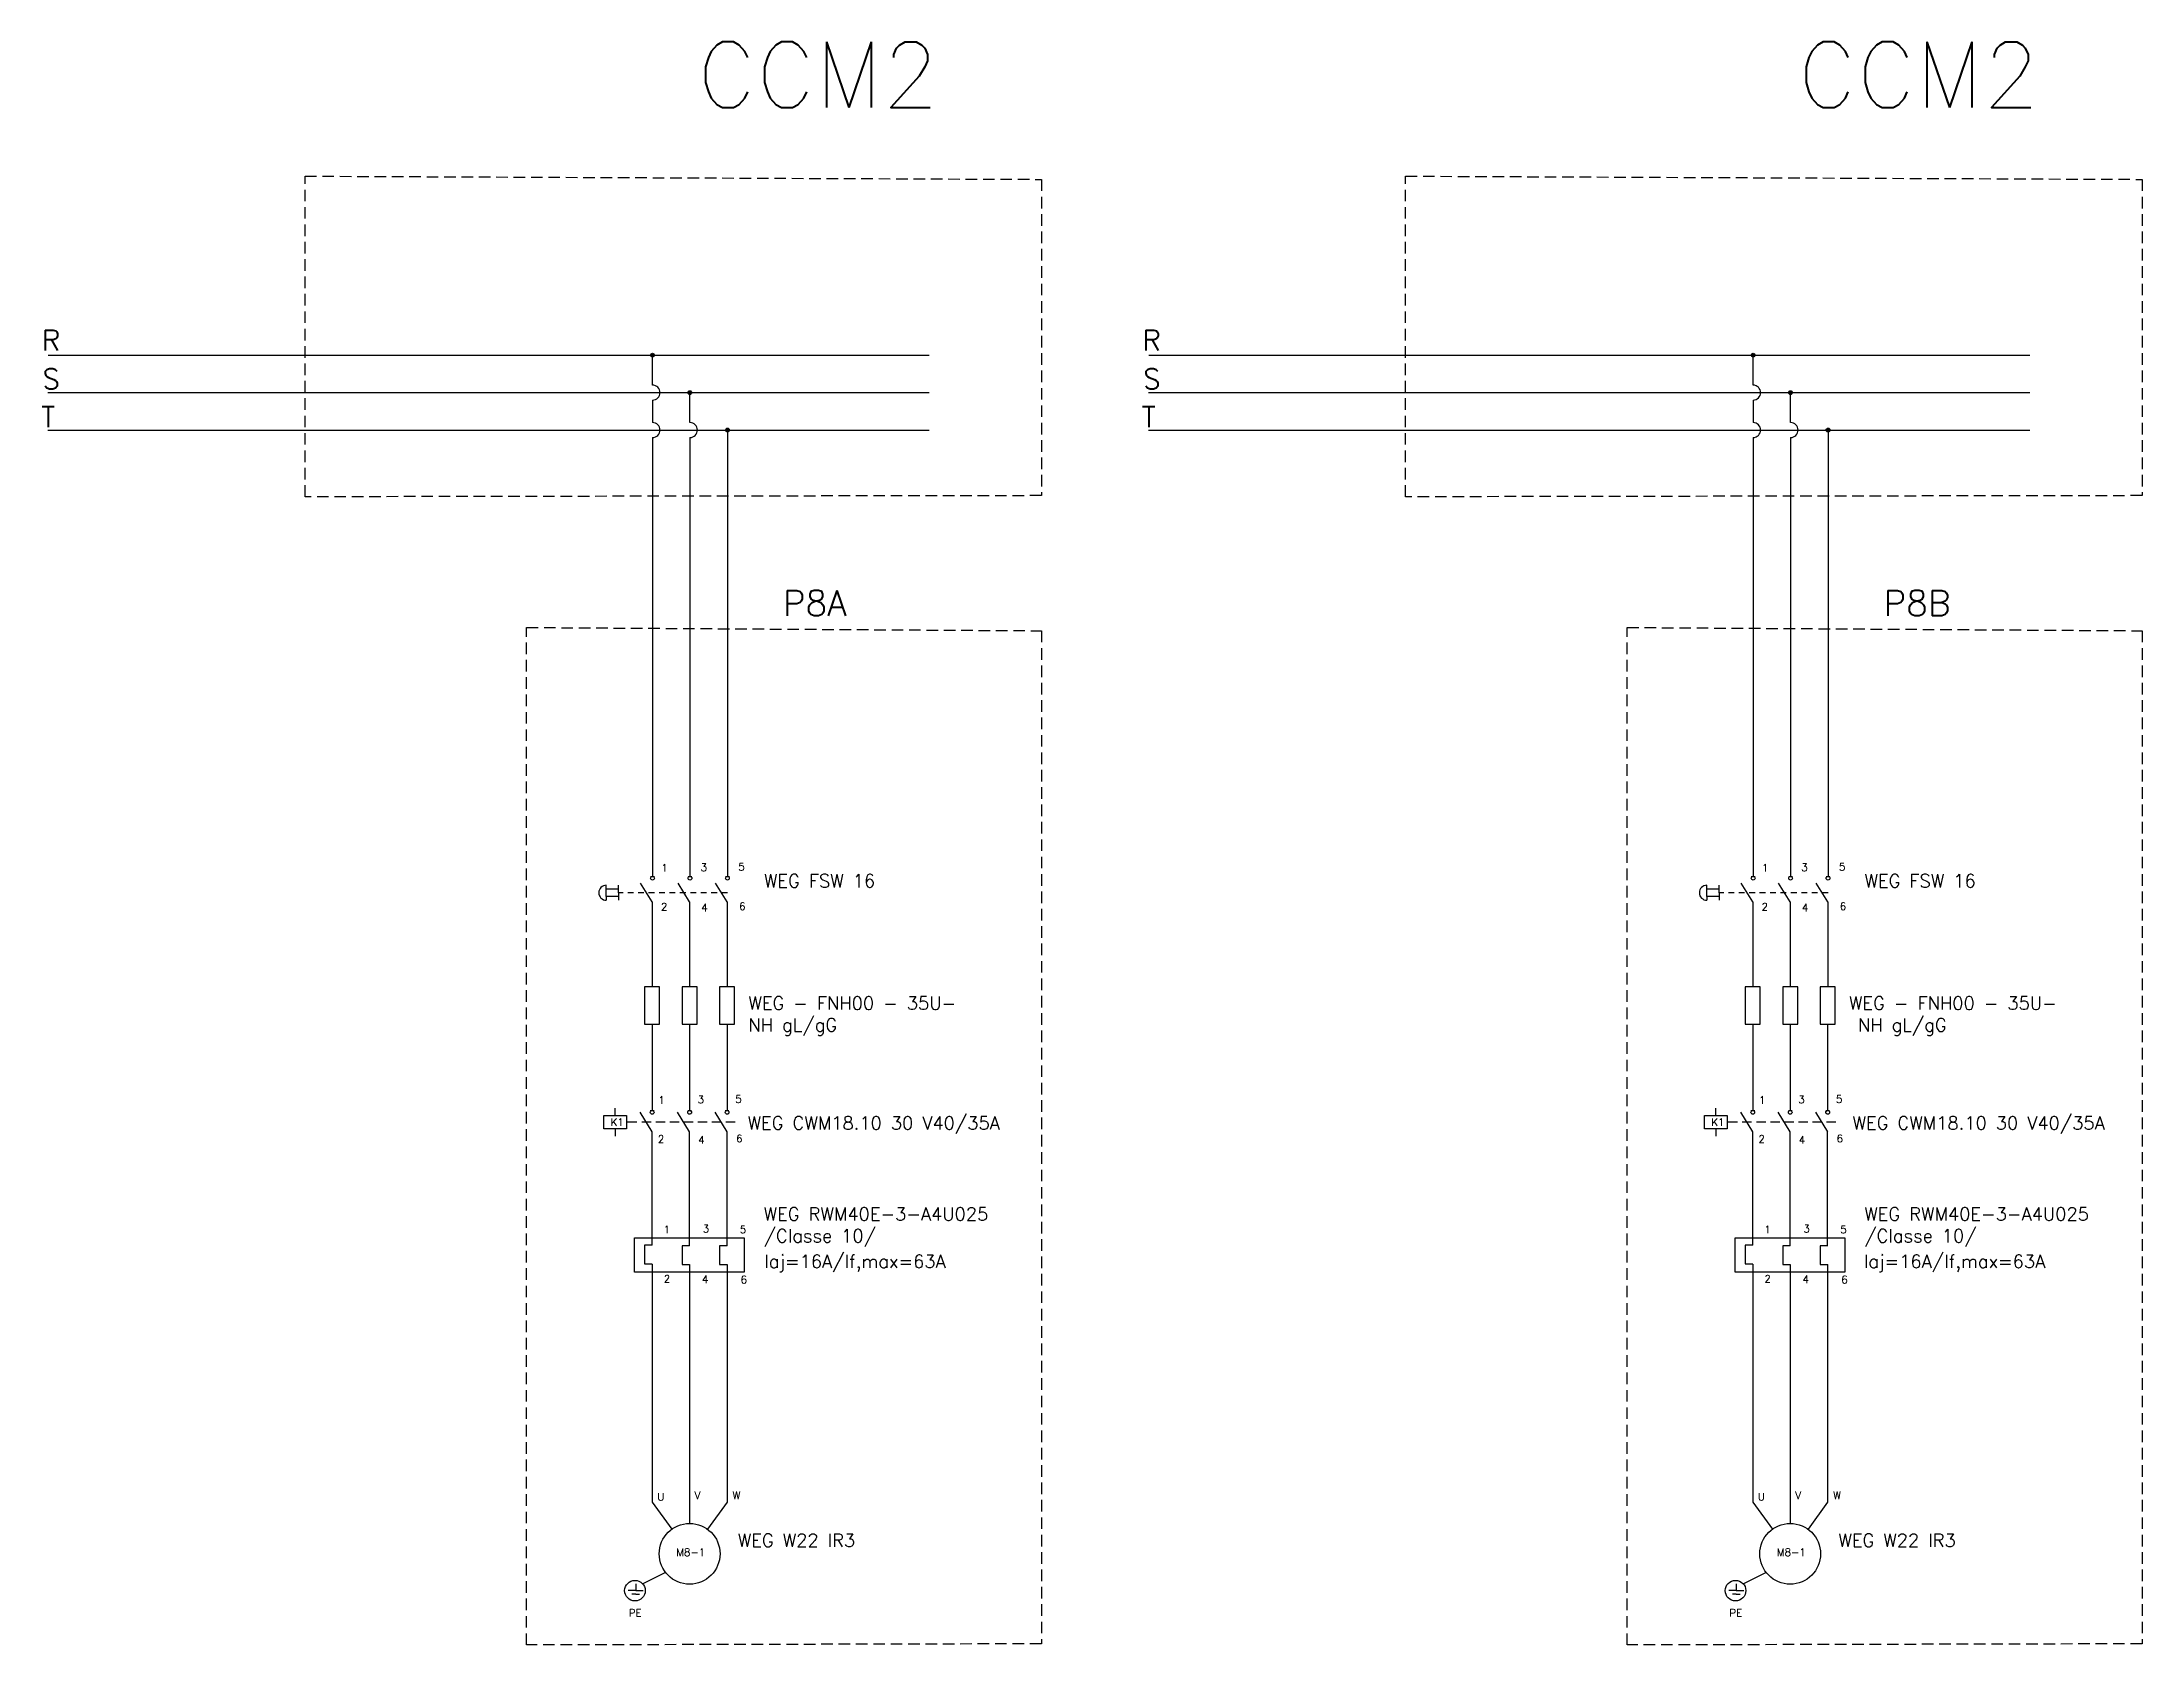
# Model space of a CAD drawing. Extents: x -259 to 641, y -96 to 322.
# Drawn here: x -259.48 to -214.18, y 113.9 to 148.48 of the extents above; entities that cross this region are included whole.
import ezdxf

# ---------------------------------------------------------------- set-up
doc = ezdxf.new("R2010")
doc.units = 0
doc.header["$MEASUREMENT"] = 0
doc.linetypes.add('DASHED2', pattern=[0.375, 0.25, -0.125])
doc.linetypes.add('HIDDEN', pattern=[0.375, 0.25, -0.125])
doc.layers.add('_COTAS', color=4, linetype='Continuous')
doc.layers.add('ELET_TRIFILAR_TEXTO', color=4, linetype='Continuous')
doc.layers.add('ELET_TRIFILAR_DESENHO', color=5, linetype='Continuous', plot=False)
doc.styles.add('ROMANS', font='romans')

msp = doc.modelspace()

# ---------------------------------------------------------------- texts
at = {"layer": 'ELET_TRIFILAR_TEXTO', "style": 'ROMANS'}
for s, height, p in [('CCM2', 1.4139, (-245.345, 147.062)), ('CCM2', 1.4139, (-221.604, 147.062)), ('P8A', 0.5457, (-243.498, 136.1)), ('P8B', 0.5457, (-219.757, 136.1)), ('WEG FSW 16', 0.2828, (-243.905, 130.241)), ('WEG FSW 16', 0.2828, (-220.165, 130.241)), ('WEG CWM18.10 30 V40/35A', 0.28277, (-244.257, 125.017)), ('WEG CWM18.10 30 V40/35A', 0.28277, (-220.423, 125.017)), ('Iaj=16A/If,max=63A ', 0.28277, (-243.898, 122.032)), ('Iaj=16A/If,max=63A ', 0.28277, (-220.18, 122.032)), ('WEG W22 IR3', 0.28277, (-244.469, 116.014)), ('WEG W22 IR3', 0.28277, (-220.729, 116.014))]:
    msp.add_text(s, height=height, dxfattribs=at).set_placement(p)
at = {"layer": 'ELET_TRIFILAR_TEXTO', "linetype": 'Continuous', "attachment_point": 1, "style": 'ROMANS'}
for s, width, heights, insert, char_height in [('R', 0.45782, [0.385], (-259.481, 142.263), 0.441), ('R', 0.45782, [0.385], (-235.741, 142.263), 0.441), ('S', 0.45782, [0.385], (-259.467, 141.428), 0.441), ('S', 0.45782, [0.385], (-235.726, 141.428), 0.441), ('T', 0.45782, [0.385], (-259.495, 140.611), 0.441), ('T', 0.45782, [0.385], (-235.755, 140.611), 0.441), ('K1', 0.45782, [0.385], (-247.21, 125.257), 0.1616), ('K1', 0.45782, [0.385], (-223.47, 125.257), 0.1616), ('U', 0.45782, [0.385], (-246.206, 117.175), 0.162), ('V', 0.45782, [0.385], (-245.399, 117.209), 0.162), ('W', 0.45782, [0.385], (-244.579, 117.209), 0.162), ('U', 0.45782, [0.385], (-222.466, 117.175), 0.162), ('V', 0.45782, [0.385], (-221.658, 117.209), 0.162), ('W', 0.45782, [0.385], (-220.839, 117.209), 0.162), ('M8-1', 1.32962, [0.563], (-245.794, 115.979), 0.1616), ('M8-1', 1.32962, [0.563], (-222.054, 115.979), 0.1616), ('PE', 0.45782, [0.385], (-246.819, 114.671), 0.1616), ('PE', 0.45782, [0.385], (-223.079, 114.671), 0.1616)]:
    msp.add_mtext_dynamic_manual_height_columns(s, width=width, gutter_width=2.793, heights=heights, dxfattribs=dict(at, insert=insert, char_height=char_height))
at = {"layer": 'ELET_TRIFILAR_TEXTO', "char_height": 0.28277, "attachment_point": 1, "style": 'ROMANS'}
for s, insert, width in [('WEG - FNH00 - 35U- \\PNH gL/gG      ', (-244.24, 127.886), 7.70007), ('WEG - FNH00 - 35U- \\P NH gL/gG ', (-220.5, 127.886), 7.98425)]:
    msp.add_mtext(s, dxfattribs=dict(at, insert=insert, width=width))
at = {"layer": 'ELET_TRIFILAR_TEXTO', "linetype": 'Continuous', "char_height": 0.28277, "width": 5.67882, "attachment_point": 1, "style": 'ROMANS'}
for insert in [(-243.911, 123.336), (-220.17, 123.336)]:
    msp.add_mtext('WEG RWM40E-3-A4U025^J/Classe 10/     ', dxfattribs=dict(at, insert=insert))

# ---------------------------------------------------------------- blocks, each defined once
blk = doc.blocks.new('Contator')
at = {"layer": 'ELET_TRIFILAR_DESENHO', "linetype": 'Continuous'}
for p, q in [((150.054, 111.998), (150.054, 112.198)), ((150.054, 111.646), (150.054, 111.446)), ((151.04, 111.562), (150.721, 112.083)), ((150.99, 112.133), (151.091, 112.133)), ((152.04, 111.562), (151.721, 112.083)), ((151.99, 112.133), (152.091, 112.133)), ((153.04, 111.562), (152.721, 112.083)), ((152.99, 112.133), (153.091, 112.133))]:
    blk.add_line(p, q, dxfattribs=at)
at = {"layer": 'ELET_TRIFILAR_DESENHO', "linetype": 'DASHED2'}
blk.add_line((153.26, 111.822), (150.354, 111.822), dxfattribs=at)
at = {"layer": 'ELET_TRIFILAR_DESENHO', "linetype": 'Continuous'}
blk.add_lwpolyline([(149.754, 111.998), (150.354, 111.998), (150.354, 111.646), (149.754, 111.646)], close=True, dxfattribs=at)
for centre in [(151.04, 112.083), (152.04, 112.083), (153.04, 112.083)]:
    blk.add_circle(centre, 0.05, dxfattribs=at)
blk = doc.blocks.new('Rele Termico')
at = {"layer": 'ELET_TRIFILAR_DESENHO', "linetype": 'Continuous'}
for p, q in [((151.04, 108.823), (150.84, 108.823)), ((150.84, 108.823), (150.84, 108.323)), ((152.04, 108.811), (151.84, 108.811)), ((151.84, 108.811), (151.84, 108.311)), ((153.04, 108.811), (152.84, 108.811)), ((152.84, 108.811), (152.84, 108.311)), ((150.84, 108.323), (151.04, 108.323)), ((151.84, 108.311), (152.04, 108.311)), ((152.84, 108.311), (153.04, 108.311))]:
    blk.add_line(p, q, dxfattribs=at)
blk.add_lwpolyline([(150.573, 109.022), (153.495, 109.022), (153.495, 108.102), (150.573, 108.102)], close=True, dxfattribs=at)
blk = doc.blocks.new('Nome - Contatos')
at = {"layer": 'ELET_TRIFILAR_TEXTO', "linetype": 'Continuous', "char_height": 0.2, "attachment_point": 1, "style": 'ROMANS'}
for s, insert in [('1', (142.46, 124.177)), ('3', (143.513, 124.19)), ('5', (144.518, 124.204)), ('2', (142.451, 123.136)), ('4', (143.528, 123.114)), ('6', (144.54, 123.15))]:
    blk.add_mtext_dynamic_manual_height_columns(s, width=0.31166, gutter_width=1.901, heights=[0.262], dxfattribs=dict(at, insert=insert))
blk = doc.blocks.new('Nome - Termico')
at = {"layer": 'ELET_TRIFILAR_TEXTO', "linetype": 'Continuous', "char_height": 0.2, "attachment_point": 1, "style": 'ROMANS'}
for s, insert in [('1', (149.774, 110.74)), ('3', (150.822, 110.762)), ('5', (151.809, 110.74)), ('2', (149.782, 109.425)), ('4', (150.799, 109.41)), ('6', (151.832, 109.402))]:
    blk.add_mtext_dynamic_manual_height_columns(s, width=0.31166, gutter_width=1.901, heights=[0.262], dxfattribs=dict(at, insert=insert))
blk = doc.blocks.new('Fusíveis')
at = {"layer": 'ELET_TRIFILAR_DESENHO', "linetype": 'Continuous'}
for p, q in [((143.684, 121.383), (143.484, 121.383)), ((143.484, 121.383), (143.484, 120.383)), ((143.884, 121.383), (143.684, 121.383)), ((143.884, 120.383), (143.884, 121.383)), ((144.684, 121.383), (144.484, 121.383)), ((144.484, 121.383), (144.484, 120.383)), ((144.884, 121.383), (144.684, 121.383)), ((144.884, 120.383), (144.884, 121.383)), ((145.684, 121.383), (145.484, 121.383)), ((145.484, 121.383), (145.484, 120.383)), ((145.884, 121.383), (145.684, 121.383)), ((145.884, 120.383), (145.884, 121.383)), ((143.484, 120.383), (143.884, 120.383)), ((144.484, 120.383), (144.884, 120.383)), ((145.484, 120.383), (145.884, 120.383))]:
    blk.add_line(p, q, dxfattribs=at)

# ---------------------------------------------------------------- hatches: boundary and pattern name
at = {"layer": 'ELET_TRIFILAR_DESENHO', "linetype": 'Continuous'}
h = msp.add_hatch(color=256, dxfattribs=at)
h.dxf.hatch_style = 1
h.paths.add_polyline_path([(-246.267, 141.72, 1), (-246.348, 141.72, 1)])
h = msp.add_hatch(color=256, dxfattribs=at)
h.dxf.hatch_style = 1
h.paths.add_polyline_path([(-222.527, 141.72, 1), (-222.607, 141.72, 1)])
h = msp.add_hatch(color=256, dxfattribs=at)
h.dxf.hatch_style = 1
h.paths.add_polyline_path([(-245.459, 140.912, 1), (-245.54, 140.912, 1)])
h = msp.add_hatch(color=256, dxfattribs=at)
h.dxf.hatch_style = 1
h.paths.add_polyline_path([(-221.719, 140.912, 1), (-221.799, 140.912, 1)])
h = msp.add_hatch(color=256, dxfattribs=at)
h.dxf.hatch_style = 1
h.paths.add_polyline_path([(-244.732, 140.105), (-244.651, 140.105, 1)])
h.paths.add_polyline_path([(-244.692, 140.105), (-244.692, 140.064, 0.414214), (-244.651, 140.105)])
h.paths.add_polyline_path([(-244.692, 140.064), (-244.692, 140.105), (-244.732, 140.105, 0.414214)])
h = msp.add_hatch(color=256, dxfattribs=at)
h.dxf.hatch_style = 1
h.paths.add_polyline_path([(-220.992, 140.105), (-220.911, 140.105, 1)])
h.paths.add_polyline_path([(-220.951, 140.105), (-220.951, 140.064, 0.414214), (-220.911, 140.105)])
h.paths.add_polyline_path([(-220.951, 140.064), (-220.951, 140.105), (-220.992, 140.105, 0.414214)])

# ---------------------------------------------------------------- linework, layer by layer
for p, q in [((-259.343, 141.72), (-251.404, 141.72)), ((-251.404, 141.72), (-240.337, 141.72)), ((-246.308, 141.074), (-246.308, 141.72)), ((-235.602, 141.72), (-227.663, 141.72)), ((-227.663, 141.72), (-216.597, 141.72)), ((-222.567, 141.074), (-222.567, 141.72)), ((-259.35, 140.912), (-251.404, 140.912)), ((-251.404, 140.912), (-240.337, 140.912)), ((-245.5, 140.266), (-245.5, 140.912)), ((-235.609, 140.912), (-227.663, 140.912)), ((-227.663, 140.912), (-216.597, 140.912)), ((-221.759, 140.266), (-221.759, 140.912)), ((-246.308, 140.751), (-246.308, 140.266)), ((-222.567, 140.751), (-222.567, 140.266)), ((-259.35, 140.105), (-251.404, 140.105)), ((-251.404, 140.105), (-240.337, 140.105)), ((-244.692, 140.105), (-244.692, 134.972)), ((-235.609, 140.105), (-227.663, 140.105)), ((-227.663, 140.105), (-216.597, 140.105)), ((-220.951, 140.105), (-220.951, 134.972)), ((-246.308, 139.943), (-246.308, 134.972)), ((-245.5, 139.943), (-245.5, 134.972)), ((-222.567, 139.943), (-222.567, 134.972)), ((-221.759, 139.943), (-221.759, 134.972)), ((-246.308, 134.972), (-246.308, 130.479)), ((-245.5, 134.972), (-245.5, 130.479)), ((-244.692, 134.972), (-244.692, 130.479)), ((-222.567, 134.972), (-222.567, 130.479)), ((-221.759, 134.972), (-221.759, 130.479)), ((-220.951, 134.972), (-220.951, 130.479)), ((-246.348, 130.477), (-246.266, 130.477)), ((-245.54, 130.477), (-245.458, 130.477)), ((-244.732, 130.477), (-244.65, 130.477)), ((-222.607, 130.477), (-222.525, 130.477)), ((-221.799, 130.477), (-221.718, 130.477)), ((-220.991, 130.477), (-220.91, 130.477)), ((-246.314, 129.925), (-246.565, 130.334)), ((-245.506, 129.925), (-245.757, 130.334)), ((-244.698, 129.925), (-244.949, 130.334)), ((-222.574, 129.925), (-222.824, 130.334)), ((-221.766, 129.925), (-222.016, 130.334)), ((-220.958, 129.925), (-221.209, 130.334)), ((-246.314, 129.925), (-246.315, 128.097)), ((-245.506, 129.925), (-245.507, 128.097)), ((-244.698, 129.925), (-244.699, 128.097)), ((-222.574, 129.925), (-222.574, 128.097)), ((-221.766, 129.925), (-221.766, 128.097)), ((-220.958, 129.925), (-220.958, 128.097)), ((-246.315, 127.289), (-246.315, 125.428)), ((-245.507, 127.289), (-245.507, 125.428)), ((-244.699, 127.289), (-244.699, 125.428)), ((-222.574, 127.289), (-222.575, 125.428)), ((-221.766, 127.289), (-221.767, 125.428)), ((-220.959, 127.289), (-220.959, 125.428)), ((-245.507, 122.511), (-245.507, 124.967)), ((-244.699, 122.511), (-244.699, 124.967)), ((-221.767, 122.511), (-221.767, 124.967)), ((-220.959, 122.511), (-220.959, 124.967)), ((-246.315, 122.116), (-246.315, 117.921)), ((-245.507, 122.107), (-245.507, 117.464)), ((-244.699, 122.107), (-244.699, 117.921)), ((-222.575, 122.116), (-222.575, 117.921)), ((-221.767, 122.107), (-221.767, 117.464)), ((-220.959, 122.107), (-220.959, 117.921)), ((-246.315, 117.921), (-246.315, 116.978)), ((-244.699, 117.921), (-244.699, 116.978)), ((-222.575, 117.921), (-222.575, 116.978)), ((-220.959, 117.921), (-220.959, 116.978)), ((-245.507, 117.464), (-245.507, 116.521)), ((-221.767, 117.464), (-221.767, 116.521)), ((-246.315, 116.978), (-245.892, 116.396)), ((-244.699, 116.978), (-245.122, 116.396)), ((-222.575, 116.978), (-222.152, 116.396)), ((-220.959, 116.978), (-221.381, 116.396)), ((-246.67, 115.07), (-246.833, 115.07)), ((-246.67, 115.214), (-246.67, 115.07)), ((-246.67, 115.07), (-246.508, 115.07)), ((-246.508, 115.221), (-246.036, 115.462)), ((-222.93, 115.07), (-223.092, 115.07)), ((-222.93, 115.214), (-222.93, 115.07)), ((-222.93, 115.07), (-222.767, 115.07)), ((-222.767, 115.221), (-222.296, 115.462)), ((-246.67, 114.994), (-246.752, 114.994)), ((-246.67, 114.994), (-246.589, 114.994)), ((-222.93, 114.994), (-223.011, 114.994)), ((-222.93, 114.994), (-222.849, 114.994))]:
    msp.add_line(p, q, dxfattribs=at)
at = {"layer": 'ELET_TRIFILAR_DESENHO', "color": 254, "linetype": 'Continuous', "true_color": 0xcecce6}
for p, q in [((-247.305, 130.205), (-247.305, 130.285)), ((-247.039, 130.205), (-247.305, 130.205)), ((-247.305, 130.043), (-247.305, 130.205)), ((-247.039, 130.043), (-247.305, 130.043)), ((-247.305, 130.043), (-247.305, 129.962)), ((-247.039, 130.124), (-247.039, 130.285)), ((-247.039, 130.124), (-247.039, 129.962))]:
    msp.add_line(p, q, dxfattribs=at)
at = {"layer": 'ELET_TRIFILAR_DESENHO', "color": 254, "linetype": 'DASHED2', "ltscale": 0.5, "true_color": 0xcecce6}
msp.add_line((-244.691, 130.124), (-247.039, 130.124), dxfattribs=at)
at = {"layer": 'ELET_TRIFILAR_DESENHO', "color": 254, "linetype": 'Continuous', "true_color": 0xddb3d4}
for p, q in [((-223.564, 130.205), (-223.564, 130.285)), ((-223.298, 130.205), (-223.564, 130.205)), ((-223.564, 130.043), (-223.564, 130.205)), ((-223.298, 130.043), (-223.564, 130.043)), ((-223.564, 130.043), (-223.564, 129.962)), ((-223.298, 130.124), (-223.298, 130.285)), ((-223.298, 130.124), (-223.298, 129.962))]:
    msp.add_line(p, q, dxfattribs=at)
at = {"layer": 'ELET_TRIFILAR_DESENHO', "color": 254, "linetype": 'DASHED2', "ltscale": 0.5, "true_color": 0xddb3d4}
msp.add_line((-220.951, 130.124), (-223.298, 130.124), dxfattribs=at)
at = {"layer": 'ELET_TRIFILAR_DESENHO', "linetype": 'HIDDEN'}
for points in [[(-253.803, 145.582), (-237.919, 145.512), (-237.919, 138.69), (-253.803, 138.665)], [(-230.062, 145.582), (-214.178, 145.512), (-214.178, 138.69), (-230.062, 138.665)], [(-249.023, 135.847), (-237.919, 135.776), (-237.919, 113.923), (-249.023, 113.898)], [(-225.283, 135.847), (-214.178, 135.776), (-214.178, 113.923), (-225.283, 113.898)]]:
    msp.add_lwpolyline(points, close=True, dxfattribs=at)
at = {"layer": 'ELET_TRIFILAR_DESENHO', "linetype": 'Continuous'}
for points in [[(-246.315, 122.52), (-246.315, 124.967)], [(-222.575, 122.52), (-222.575, 124.967)]]:
    msp.add_lwpolyline(points, dxfattribs=at)
for centre, radius in [((-246.308, 141.72), 0.0404), ((-222.567, 141.72), 0.0404), ((-245.5, 140.912), 0.0404), ((-221.759, 140.912), 0.0404), ((-244.692, 140.105), 0.0404), ((-220.951, 140.105), 0.0404), ((-246.307, 130.437), 0.0404), ((-245.499, 130.437), 0.0404), ((-244.691, 130.437), 0.0404), ((-222.566, 130.437), 0.0404), ((-221.759, 130.437), 0.0404), ((-220.951, 130.437), 0.0404), ((-245.507, 115.865), 0.656), ((-221.767, 115.865), 0.656), ((-246.686, 115.07), 0.222), ((-222.946, 115.07), 0.222)]:
    msp.add_circle(centre, radius, dxfattribs=at)
for centre in [(-246.308, 140.912), (-222.567, 140.912), (-246.308, 140.105), (-245.5, 140.105), (-222.567, 140.105), (-221.759, 140.105)]:
    msp.add_arc(centre, 0.162, 270, 90, dxfattribs=at)
at = {"layer": 'ELET_TRIFILAR_DESENHO', "color": 254, "linetype": 'Continuous', "true_color": 0xcecce6}
msp.add_arc((-247.305, 130.124), 0.162, 90, 270, dxfattribs=at)
at = {"layer": 'ELET_TRIFILAR_DESENHO', "color": 254, "linetype": 'Continuous', "true_color": 0xddb3d4}
msp.add_arc((-223.564, 130.124), 0.162, 90, 270, dxfattribs=at)

# ---------------------------------------------------------------- block references
at = {"layer": '_COTAS', "linetype": 'Continuous', "xscale": 0.8079180569963671, "yscale": 0.8079180569963671, "zscale": 0.8079180569963671}
for name, p in [('Nome - Contatos', (-361.215, 30.418)), ('Nome - Contatos', (-337.474, 30.418)), ('Nome - Contatos', (-361.281, 25.409)), ('Nome - Contatos', (-337.54, 25.409)), ('Nome - Termico', (-367.075, 33.472)), ('Nome - Termico', (-343.334, 33.472))]:
    msp.add_blockref(name, p, dxfattribs=at)
at = {"layer": 'ELET_TRIFILAR_DESENHO', "linetype": 'Continuous', "xscale": 0.8079180569963671, "yscale": 0.8079180569963671, "zscale": 0.8079180569963671}
for name, p in [('Fusíveis', (-362.4, 30.03)), ('Fusíveis', (-338.659, 30.03)), ('Contator', (-368.343, 34.834)), ('Contator', (-344.602, 34.834)), ('Rele Termico', (-368.343, 34.601)), ('Rele Termico', (-344.602, 34.601))]:
    msp.add_blockref(name, p, dxfattribs=at)

msp.set_redraw_order([(e.dxf.handle, doc.entitydb.next_handle()) for e in msp.query("TEXT MTEXT ATTDEF DIMENSION ARC_DIMENSION")])  # texts and dimensions are drawn at this point

doc.saveas('drawing.dxf')
